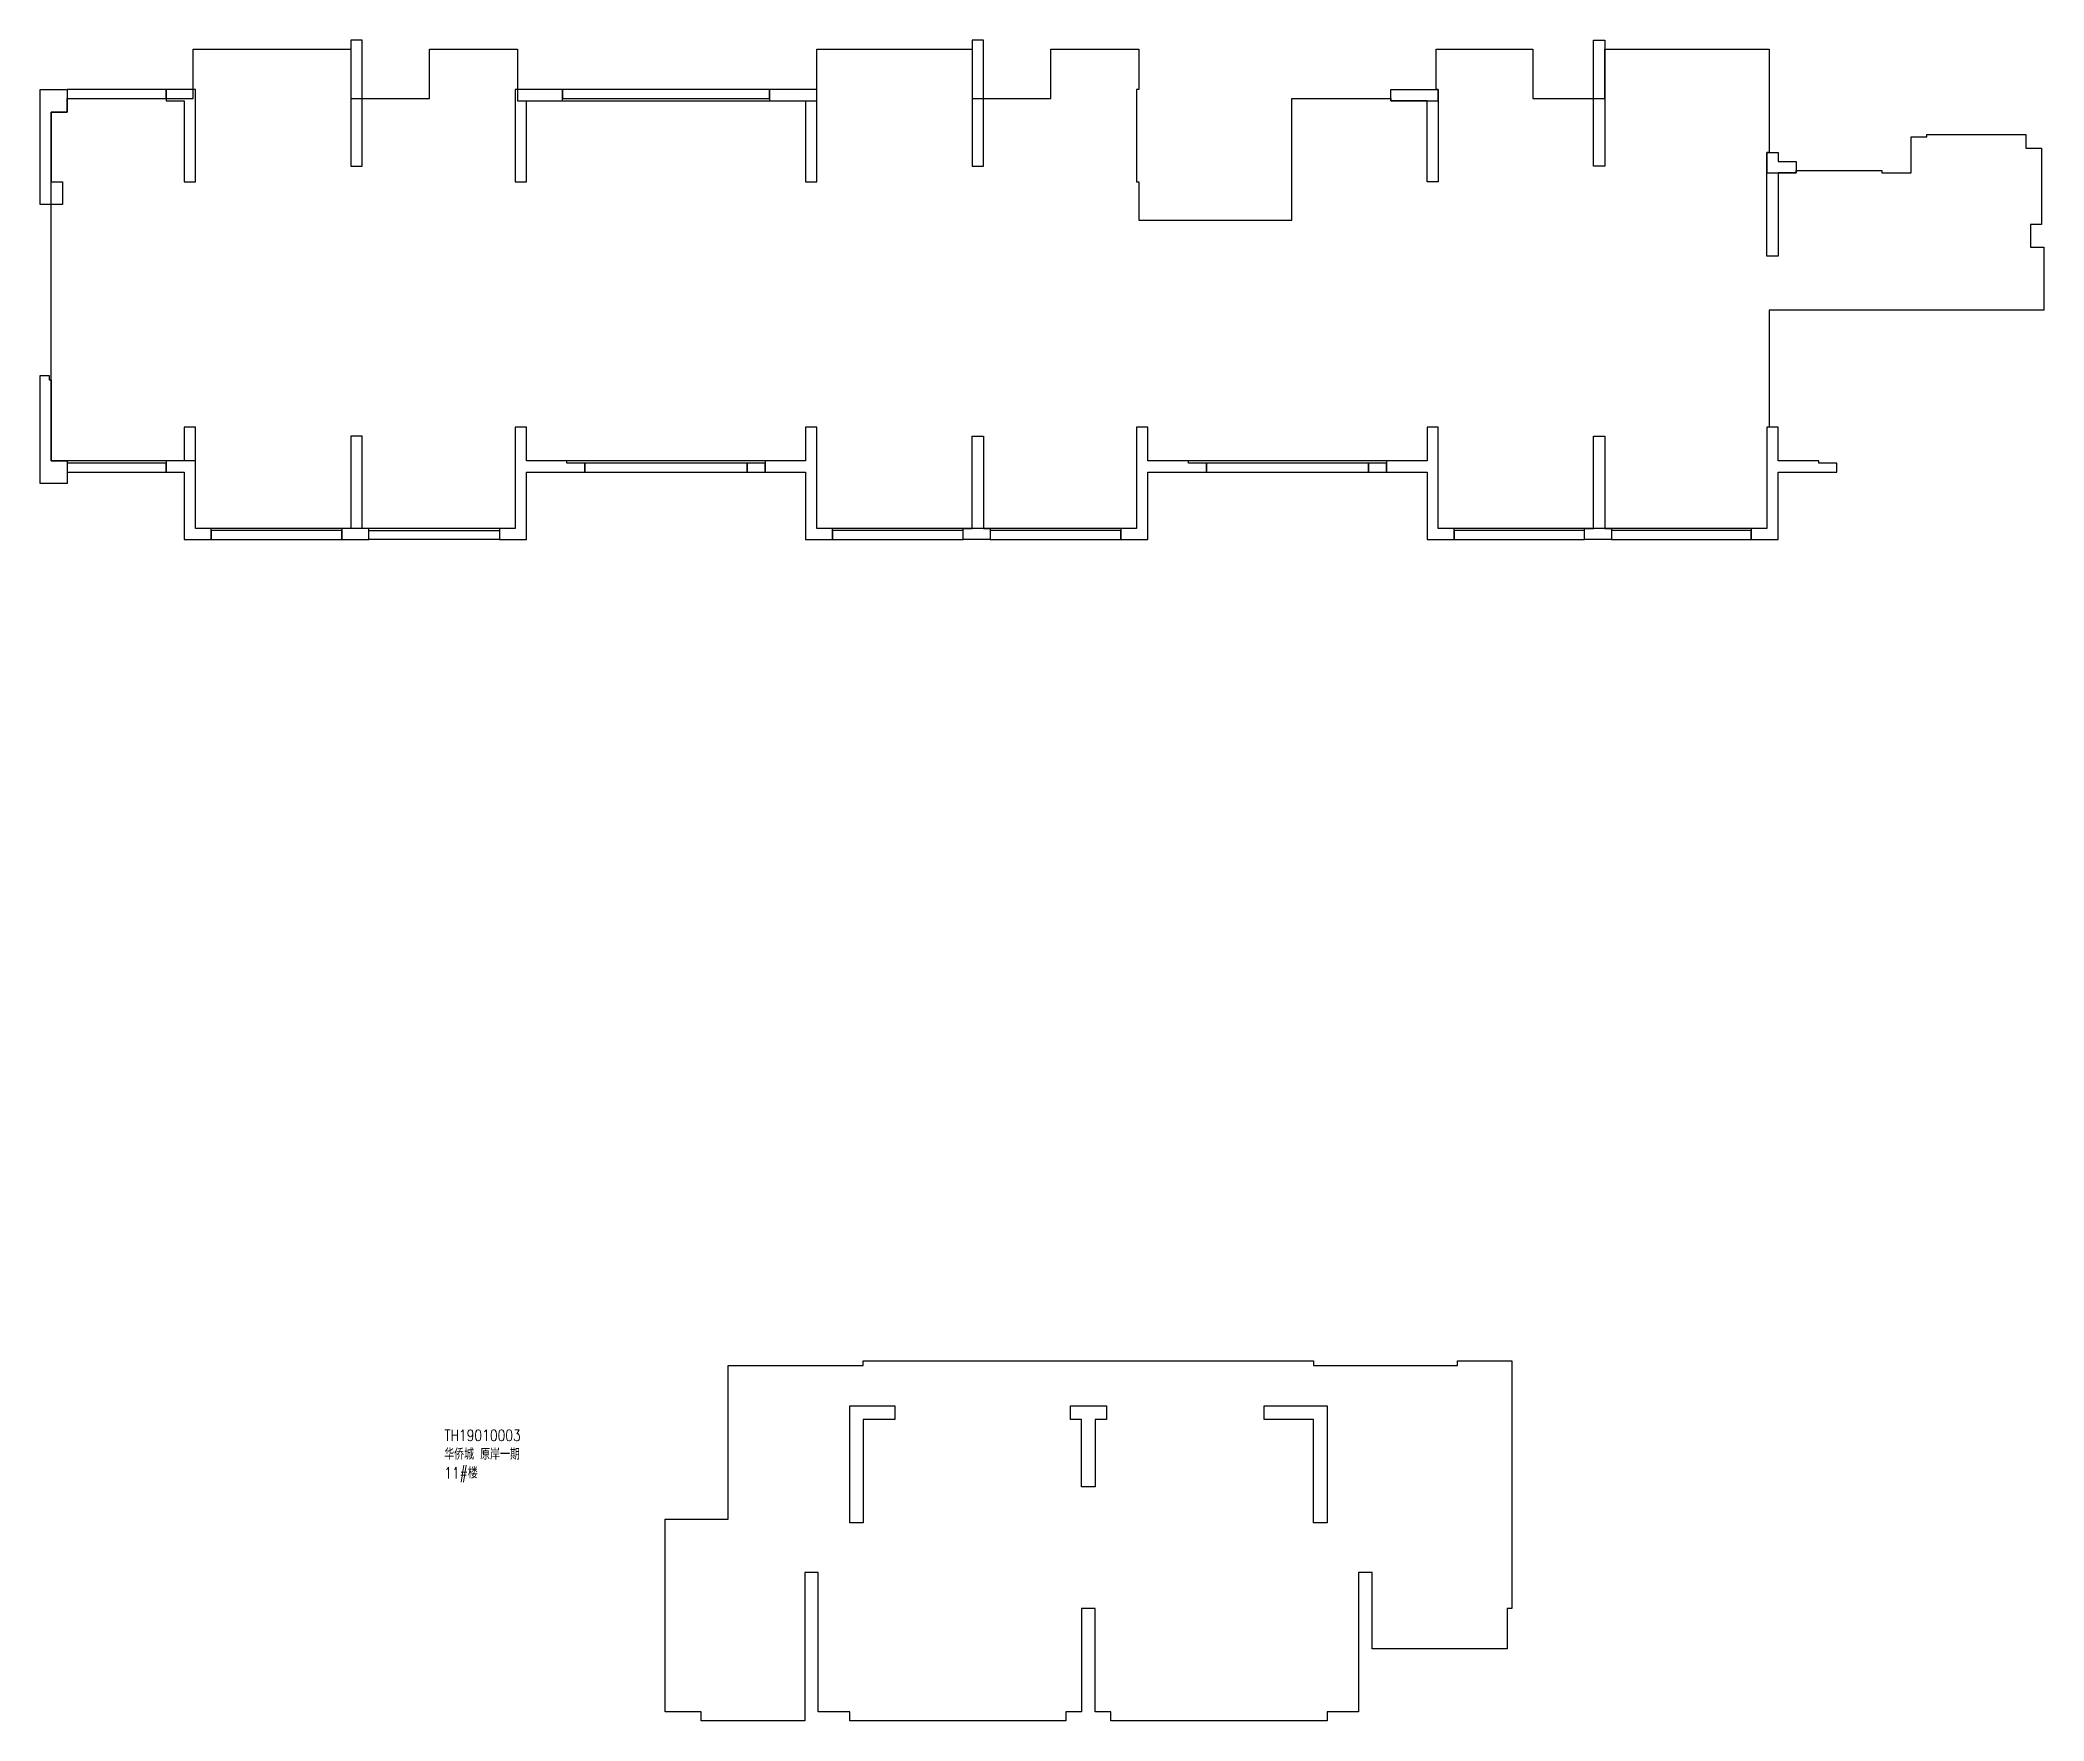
# Model space of a CAD drawing. Extents: x 562698 to 1410372, y 90292 to 698191.
# Drawn here: x 900748 to 945248, y 466718 to 504065 of the extents above; entities that cross this region are included whole.
import ezdxf

# ---------------------------------------------------------------- set-up
doc = ezdxf.new("R2010")
doc.units = 0
doc.header["$LTSCALE"] = 1000
doc.layers.add('2号角度', color=3, linetype='CONTINUOUS')
doc.layers.add('墙', color=6, linetype='CONTINUOUS')
doc.layers.add('AD-AREA-OUTL', color=31, linetype='CONTINUOUS', plot=False)
doc.styles.add('_TEL_DIM', font='SIMPLEX.shx', dxfattribs={"width": 0.8, "height": 3.5, "bigfont": 'tssdchn.shx'})

msp = doc.modelspace()

# ---------------------------------------------------------------- texts
at = {"layer": '2号角度', "color": 3, "insert": (909725, 473189), "char_height": 250, "width": 1860, "attachment_point": 1, "style": '_TEL_DIM'}
msp.add_mtext('TH19010003华侨城 原岸一期11#楼', dxfattribs=at)

# ---------------------------------------------------------------- linework, layer by layer
at = {"layer": 'AD-AREA-OUTL'}
for points in [[(945198, 501665), (945198, 499965), (944948, 499965), (944948, 499465), (945248, 499465), (945248, 498065), (939148, 498065), (939148, 495465), (939098, 495465), (939098, 493215), (931798, 493215), (931798, 495465), (931548, 495465), (931548, 494715), (925348, 494715), (925348, 495465), (925098, 495465), (925098, 493215), (917998, 493215), (917998, 495465), (917748, 495465), (917748, 494715), (911548, 494715), (911548, 495465), (911298, 495465), (911298, 493215), (904198, 493215), (904198, 494715), (900998, 494715), (900998, 502465), (901348, 502465), (901348, 502765), (903948, 502765), (904148, 502765), (904148, 503865), (907648, 503865), (907648, 502765), (909398, 502765), (909398, 503865), (911348, 503865), (911348, 502715), (917748, 502715), (917998, 502715), (917998, 503865), (921448, 503865), (921448, 502765), (923198, 502765), (923198, 503865), (925148, 503865), (925148, 502965), (925098, 502965), (925098, 500915), (925148, 500915), (925148, 500065), (928548, 500065), (928548, 502765), (930748, 502765), (930748, 502715), (931798, 502716), (931798, 502965), (931748, 502965), (931748, 503865), (933898, 503865), (933898, 502765), (935498, 502765), (935498, 503865), (939148, 503865), (939148, 501565), (939098, 501565), (939098, 501115), (939748, 501115), (939748, 501165), (941648, 501165), (941648, 501115), (942298, 501115), (942298, 501915), (942648, 501915), (942648, 501965), (944848, 501965), (944848, 501665)], [(933329, 469218), (933329, 468318), (930329, 468318), (930329, 470018), (930029, 470018), (930029, 466918), (929329, 466918), (929329, 466718), (924529, 466718), (924529, 466918), (924179, 466918), (924179, 469218), (923879, 469218), (923879, 466918), (923529, 466918), (923529, 466718), (918729, 466718), (918729, 466918), (918029, 466918), (918029, 470018), (917729, 470018), (917729, 466718), (915429, 466718), (915429, 466918), (914629, 466917), (914629, 471198), (916029, 471198), (916029, 474618), (919029, 474618), (919029, 474718), (929029, 474718), (929029, 474618), (932229, 474618), (932229, 474718), (933429, 474718), (933429, 469218)]]:
    msp.add_lwpolyline(points, close=True, dxfattribs=at)
at = {"layer": '墙'}
for points in [[(907648, 501265), (907898, 501265), (907898, 504065), (907648, 504065)], [(921448, 501265), (921698, 501265), (921698, 504065), (921448, 504065)], [(935498, 501265), (935248, 501265), (935248, 504065), (935498, 504065)], [(901248, 500415), (900748, 500415), (900748, 502965), (901348, 502965), (901348, 502465), (900998, 502465), (900998, 500915), (901248, 500915)], [(901348, 502765), (903548, 502765), (903548, 502965), (901348, 502965)], [(903548, 502965), (903548, 502715), (903948, 502715), (903948, 500915), (904198, 500915), (904198, 502965)], [(911298, 500915), (911548, 500915), (911548, 502715), (912348, 502715), (912348, 502965), (911298, 502965)], [(912348, 502765), (916948, 502765), (916948, 502965), (912348, 502965)], [(916948, 502965), (916948, 502715), (917748, 502715), (917748, 500915), (917998, 500915), (917998, 502965)], [(930748, 502965), (931798, 502965), (931798, 500915), (931548, 500915), (931548, 502715), (930748, 502715)], [(939348, 499265), (939098, 499265), (939098, 501565), (939348, 501565), (939348, 501365), (939748, 501365), (939748, 501115), (939348, 501115)], [(900748, 496615), (900948, 496615), (900948, 496515), (900998, 496515), (900998, 494715), (901348, 494715), (901348, 494215), (900748, 494215)], [(903948, 495465), (903948, 494715), (903548, 494715), (903548, 494465), (903948, 494465), (903948, 492965), (904548, 492965), (904548, 493215), (904198, 493215), (904198, 495465)], [(911548, 495465), (911298, 495465), (911298, 493215), (910948, 493215), (910948, 492965), (911548, 492965), (911548, 494465), (912848, 494465), (912848, 494665), (912448, 494665), (912448, 494715), (911548, 494715)], [(917998, 495465), (917748, 495465), (917748, 494715), (916848, 494715), (916848, 494465), (917748, 494465), (917748, 492965), (918348, 492965), (918348, 493215), (917998, 493215)], [(925348, 495465), (925098, 495465), (925098, 493215), (924748, 493215), (924748, 492965), (925348, 492965), (925348, 494465), (926648, 494465), (926648, 494665), (926248, 494665), (926248, 494715), (925348, 494715)], [(931798, 495465), (931548, 495465), (931548, 494715), (930648, 494715), (930648, 494465), (931548, 494465), (931548, 492965), (932148, 492965), (932148, 493215), (931798, 493215)], [(939348, 495465), (939098, 495465), (939098, 493215), (938748, 493215), (938748, 492965), (939348, 492965), (939348, 494465), (940648, 494465), (940648, 494665), (940248, 494665), (940248, 494715), (939348, 494715)], [(907648, 495265), (907648, 493215), (907448, 493215), (907448, 492965), (908048, 492965), (908048, 493215), (907898, 493215), (907898, 495265)], [(921448, 495265), (921698, 495265), (921698, 493215), (921848, 493215), (921848, 492965), (921248, 492965), (921248, 493215), (921448, 493215)], [(935248, 495265), (935498, 495265), (935498, 493215), (935648, 493215), (935648, 492965), (935048, 492965), (935048, 493215), (935248, 493215)], [(901348, 494465), (903548, 494465), (903548, 494665), (901348, 494665)], [(912848, 494465), (916448, 494465), (916448, 494665), (912848, 494665)], [(916448, 494465), (916848, 494465), (916848, 494665), (916448, 494665)], [(926648, 494465), (930248, 494465), (930248, 494665), (926648, 494665)], [(930248, 494465), (930648, 494465), (930648, 494665), (930248, 494665)], [(904548, 492965), (907448, 492965), (907448, 493165), (904548, 493165)], [(908048, 493165), (910948, 493165), (910948, 492965), (908048, 492965)], [(918348, 492965), (921248, 492965), (921248, 493165), (918348, 493165)], [(921848, 492965), (924748, 492965), (924748, 493165), (921848, 493165)], [(932148, 492965), (935048, 492965), (935048, 493165), (932148, 493165)], [(935648, 492965), (938748, 492965), (938748, 493165), (935648, 493165)], [(919729, 473718), (919729, 473418), (919029, 473418), (919029, 471118), (918729, 471118), (918729, 473718)], [(924429, 473718), (924429, 473418), (924179, 473418), (924179, 471918), (923879, 471918), (923879, 473418), (923629, 473418), (923629, 473718)], [(927929, 473418), (927929, 473718), (929329, 473718), (929329, 471118), (929029, 471118), (929029, 473418)]]:
    msp.add_lwpolyline(points, close=True, dxfattribs=at)

msp.set_redraw_order([(e.dxf.handle, doc.entitydb.next_handle()) for e in msp.query("TEXT MTEXT ATTDEF DIMENSION ARC_DIMENSION")])  # texts and dimensions are drawn at this point

doc.saveas('drawing.dxf')
